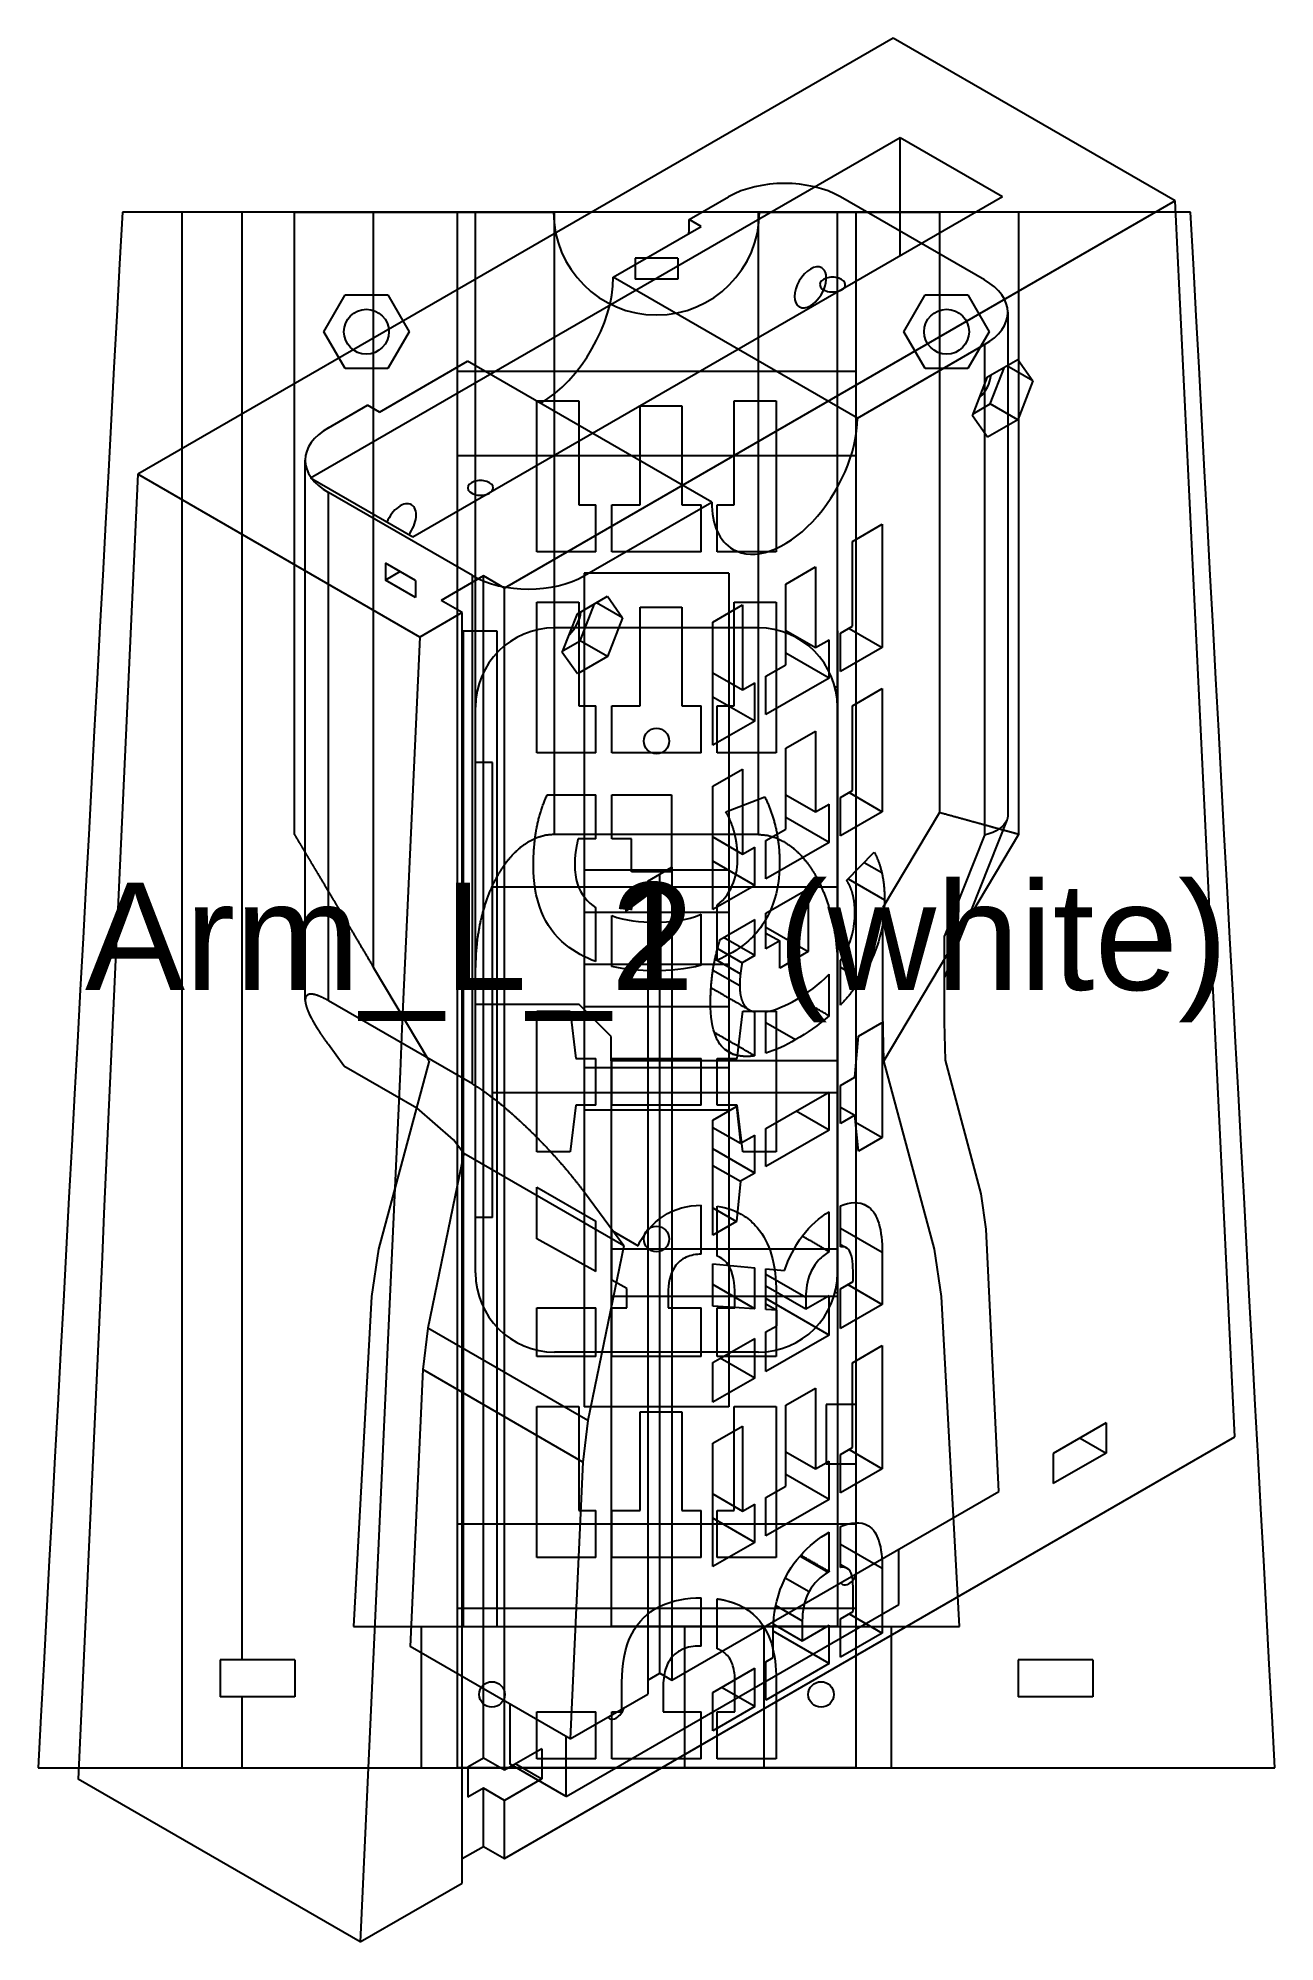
# Model space of a CAD drawing. Header units: millimetres. Extents: x 189.9 to 230.1, y 117.5 to 179.5.
import ezdxf
from ezdxf.enums import TextEntityAlignment as Align

# ---------------------------------------------------------------- set-up
doc = ezdxf.new("R2010")
doc.units = ezdxf.units.MM
for name, color, linetype in [('A_04_Arms_Left_Arm_L_1', 7, 'CONTINUOUS'), ('A_04_Arms_Left_Arm_L_2', 7, 'CONTINUOUS'), ('V_04_Arms_Left_Arm_L_1_0', 7, 'CONTINUOUS'), ('V_04_Arms_Left_Arm_L_1_1', 7, 'CONTINUOUS'), ('V_04_Arms_Left_Arm_L_1_2', 7, 'CONTINUOUS'), ('V_04_Arms_Left_Arm_L_1_3', 7, 'CONTINUOUS'), ('V_04_Arms_Left_Arm_L_2_0', 7, 'CONTINUOUS'), ('V_04_Arms_Left_Arm_L_2_1', 7, 'CONTINUOUS'), ('V_04_Arms_Left_Arm_L_2_2', 7, 'CONTINUOUS'), ('V_04_Arms_Left_Arm_L_2_3', 7, 'CONTINUOUS')]:
    doc.layers.add(name, color=color, linetype=linetype)
doc.styles.get("Standard").update_dxf_attribs({"font": 'arial.ttf'})

msp = doc.modelspace()

# ---------------------------------------------------------------- texts
at = {"layer": 'A_04_Arms_Left_Arm_L_1'}
msp.add_text('Arm_L_1  (white)', height=3.5, dxfattribs=at).set_placement((210, 148.5), align=Align.CENTER)
at = {"layer": 'A_04_Arms_Left_Arm_L_2'}
msp.add_text('Arm_L_2  (white)', height=3.5, dxfattribs=at).set_placement((210, 148.5), align=Align.CENTER)

# ---------------------------------------------------------------- linework, layer by layer
at = {"layer": 'V_04_Arms_Left_Arm_L_1_0'}
for p, q in [((203.504, 173.833), (203.504, 172.144)), ((216.496, 173.833), (203.504, 173.833)), ((216.496, 173.833), (216.496, 172.144)), ((203.504, 172.144), (203.504, 170.456)), ((216.496, 172.144), (216.496, 170.456)), ((203.504, 170.456), (203.504, 168.767)), ((216.496, 170.456), (216.496, 168.767)), ((203.504, 168.767), (203.504, 167.078)), ((216.496, 168.767), (216.496, 167.078)), ((203.504, 167.078), (203.504, 165.389)), ((216.496, 167.078), (216.496, 165.389)), ((203.504, 165.389), (203.504, 163.7)), ((216.496, 165.389), (216.496, 163.7)), ((203.504, 163.7), (203.504, 162.011)), ((216.496, 163.7), (216.496, 162.011)), ((203.504, 162.011), (203.504, 160.322)), ((216.496, 162.011), (216.496, 160.322)), ((203.504, 160.322), (203.504, 158.633)), ((216.496, 160.322), (216.496, 158.633)), ((203.504, 158.633), (203.504, 156.944)), ((216.496, 158.633), (216.496, 156.944)), ((203.504, 156.944), (203.504, 155.256)), ((216.496, 156.944), (216.496, 155.256)), ((203.504, 155.256), (203.504, 153.567)), ((216.496, 155.256), (216.496, 153.567)), ((203.504, 153.567), (203.504, 151.878)), ((216.496, 153.567), (216.496, 151.878)), ((203.504, 151.878), (203.504, 150.189)), ((216.496, 151.878), (216.496, 150.189)), ((203.504, 150.189), (203.504, 148.5)), ((216.496, 150.189), (216.496, 148.5)), ((203.504, 148.5), (203.504, 146.811)), ((216.496, 148.5), (216.496, 146.811)), ((203.504, 146.811), (203.504, 145.122)), ((216.496, 146.811), (216.496, 145.122)), ((203.504, 145.122), (203.504, 143.433)), ((216.496, 145.122), (216.496, 143.433)), ((203.504, 143.433), (203.504, 141.744)), ((216.496, 143.433), (216.496, 141.744)), ((203.504, 141.744), (203.504, 140.056)), ((216.496, 141.744), (216.496, 140.056)), ((203.504, 140.056), (203.504, 138.367)), ((216.496, 140.056), (216.496, 138.367)), ((203.504, 138.367), (203.504, 136.678)), ((216.496, 138.367), (216.496, 136.678)), ((203.504, 136.678), (203.504, 134.989)), ((216.496, 136.678), (216.496, 134.989)), ((203.504, 134.989), (203.504, 133.3)), ((216.496, 134.989), (216.496, 133.3)), ((203.504, 133.3), (203.504, 131.611)), ((216.496, 133.3), (216.496, 131.611)), ((203.504, 131.611), (203.504, 129.922)), ((216.496, 131.611), (216.496, 129.922)), ((203.504, 129.922), (203.504, 128.233)), ((216.496, 129.922), (216.496, 128.233)), ((203.504, 128.233), (203.504, 126.544)), ((216.496, 128.233), (216.496, 126.544)), ((203.504, 126.544), (203.504, 124.856)), ((216.496, 126.544), (216.496, 124.856)), ((203.504, 124.856), (203.504, 123.167)), ((216.496, 124.856), (216.496, 123.167)), ((216.496, 123.167), (203.504, 123.167))]:
    msp.add_line(p, q, dxfattribs=at)
at = {"layer": 'V_04_Arms_Left_Arm_L_1_1'}
for p, q in [((216.496, 168.637), (203.504, 168.637)), ((203.504, 168.637), (203.504, 168.545)), ((216.496, 168.637), (216.496, 168.545)), ((203.504, 168.545), (203.504, 168.454)), ((203.504, 168.454), (203.504, 168.362)), ((203.504, 168.362), (203.504, 168.271)), ((203.504, 168.271), (203.504, 168.179)), ((203.504, 168.179), (203.504, 168.088)), ((203.504, 168.088), (203.504, 167.996)), ((216.496, 168.545), (216.496, 168.454)), ((216.496, 168.454), (216.496, 168.362)), ((216.496, 168.362), (216.496, 168.271)), ((216.496, 168.271), (216.496, 168.179)), ((216.496, 168.179), (216.496, 168.088)), ((216.496, 168.088), (216.496, 167.996)), ((203.504, 167.996), (203.504, 167.905)), ((203.504, 167.905), (203.504, 167.813)), ((203.504, 167.813), (203.504, 167.722)), ((203.504, 167.722), (203.504, 167.63)), ((203.504, 167.63), (203.504, 167.539)), ((203.504, 167.539), (203.504, 167.447)), ((203.504, 167.447), (203.504, 167.356)), ((216.496, 167.996), (216.496, 167.905)), ((216.496, 167.905), (216.496, 167.813)), ((216.496, 167.813), (216.496, 167.722)), ((216.496, 167.722), (216.496, 167.63)), ((216.496, 167.63), (216.496, 167.539)), ((216.496, 167.539), (216.496, 167.447)), ((216.496, 167.447), (216.496, 167.356)), ((203.504, 167.356), (203.504, 167.264)), ((203.504, 167.264), (203.504, 167.172)), ((203.504, 167.172), (203.504, 167.081)), ((203.504, 167.081), (203.504, 166.989)), ((203.504, 166.989), (203.504, 166.898)), ((203.504, 166.898), (203.504, 166.806)), ((203.504, 166.806), (203.504, 166.715)), ((216.496, 167.356), (216.496, 167.264)), ((216.496, 167.264), (216.496, 167.172)), ((216.496, 167.172), (216.496, 167.081)), ((216.496, 167.081), (216.496, 166.989)), ((216.496, 166.989), (216.496, 166.898)), ((216.496, 166.898), (216.496, 166.806)), ((216.496, 166.806), (216.496, 166.715)), ((203.504, 166.715), (203.504, 166.623)), ((203.504, 166.623), (203.504, 166.532)), ((203.504, 166.532), (203.504, 166.44)), ((203.504, 166.44), (203.504, 166.349)), ((203.504, 166.349), (203.504, 166.257)), ((203.504, 166.257), (203.504, 166.166)), ((203.504, 166.166), (203.504, 166.074)), ((216.496, 166.715), (216.496, 166.623)), ((216.496, 166.623), (216.496, 166.532)), ((216.496, 166.532), (216.496, 166.44)), ((216.496, 166.44), (216.496, 166.349)), ((216.496, 166.349), (216.496, 166.257)), ((216.496, 166.257), (216.496, 166.166)), ((216.496, 166.166), (216.496, 166.074)), ((203.504, 166.074), (203.504, 165.983)), ((203.504, 165.983), (203.504, 165.891)), ((203.504, 165.891), (203.504, 131.109)), ((216.496, 165.891), (203.504, 165.891)), ((216.496, 166.074), (216.496, 165.983)), ((216.496, 165.983), (216.496, 165.891)), ((216.496, 165.891), (216.496, 135.006)), ((212.355, 162.075), (207.645, 162.075)), ((207.645, 162.075), (207.645, 134.925)), ((212.355, 162.075), (212.355, 134.925)), ((212.355, 152.397), (207.645, 152.397)), ((207.645, 151.033), (212.355, 151.033)), ((212.355, 149.33), (207.645, 149.33)), ((207.645, 147.965), (212.355, 147.965)), ((212.355, 145.967), (207.645, 145.967)), ((207.645, 144.603), (212.355, 144.603)), ((212.355, 134.925), (207.645, 134.925)), ((215.521, 135.006), (215.521, 133.057)), ((215.521, 135.006), (215.521, 134.291)), ((216.496, 135.006), (215.521, 135.006)), ((216.496, 133.057), (215.521, 133.057)), ((216.496, 133.057), (216.496, 131.109)), ((203.504, 131.109), (203.504, 131.017)), ((216.496, 131.109), (203.504, 131.109)), ((203.504, 131.017), (203.504, 130.926)), ((203.504, 130.926), (203.504, 130.834)), ((203.504, 130.834), (203.504, 130.743)), ((216.496, 131.109), (216.496, 131.017)), ((216.496, 131.017), (216.496, 130.926)), ((216.496, 130.926), (216.496, 130.834)), ((216.496, 130.834), (216.496, 130.743)), ((203.504, 130.743), (203.504, 130.651)), ((203.504, 130.651), (203.504, 130.56)), ((203.504, 130.56), (203.504, 130.468)), ((203.504, 130.468), (203.504, 130.377)), ((203.504, 130.377), (203.504, 130.285)), ((203.504, 130.285), (203.504, 130.194)), ((203.504, 130.194), (203.504, 130.102)), ((216.496, 130.743), (216.496, 130.651)), ((216.496, 130.651), (216.496, 130.56)), ((216.496, 130.56), (216.496, 130.468)), ((216.496, 130.468), (216.496, 130.377)), ((216.496, 130.377), (216.496, 130.285)), ((216.496, 130.285), (216.496, 130.194)), ((216.496, 130.194), (216.496, 130.102)), ((203.504, 130.102), (203.504, 130.011)), ((203.504, 130.011), (203.504, 129.919)), ((203.504, 129.919), (203.504, 129.828)), ((203.504, 129.828), (203.504, 129.736)), ((203.504, 129.736), (203.504, 129.644)), ((203.504, 129.644), (203.504, 129.553)), ((216.496, 130.102), (216.496, 130.011)), ((216.496, 130.011), (216.496, 129.919)), ((216.496, 129.919), (216.496, 129.828)), ((216.496, 129.828), (216.496, 129.736)), ((216.496, 129.736), (216.496, 129.644)), ((216.496, 129.644), (216.496, 129.553)), ((203.504, 129.553), (203.504, 129.461)), ((203.504, 129.461), (203.504, 129.37)), ((203.504, 129.37), (203.504, 129.278)), ((203.504, 129.278), (203.504, 129.187)), ((203.504, 129.187), (203.504, 129.095)), ((203.504, 129.095), (203.504, 129.004)), ((203.504, 129.004), (203.504, 128.912)), ((216.496, 129.553), (216.496, 129.461)), ((216.496, 129.461), (216.496, 129.37)), ((216.496, 129.37), (216.496, 129.278)), ((216.496, 129.278), (216.496, 129.187)), ((216.496, 129.187), (216.496, 129.095)), ((216.496, 129.095), (216.496, 129.004)), ((216.496, 129.004), (216.496, 128.912)), ((203.504, 128.912), (203.504, 128.821)), ((203.504, 128.821), (203.504, 128.729)), ((203.504, 128.729), (203.504, 128.638)), ((203.504, 128.638), (203.504, 128.546)), ((203.504, 128.546), (203.504, 128.455)), ((203.504, 128.455), (203.504, 128.363)), ((216.496, 128.363), (203.504, 128.363)), ((216.496, 128.912), (216.496, 128.821)), ((216.496, 128.821), (216.496, 128.729)), ((216.496, 128.729), (216.496, 128.638)), ((216.496, 128.638), (216.496, 128.546)), ((216.496, 128.546), (216.496, 128.455)), ((216.496, 128.455), (216.496, 128.363))]:
    msp.add_line(p, q, dxfattribs=at)
at = {"layer": 'V_04_Arms_Left_Arm_L_1_2'}
for p, q in [((192.609, 173.833), (192.517, 172.144)), ((194.557, 173.833), (192.609, 173.833)), ((194.557, 123.167), (194.557, 173.833)), ((196.506, 173.833), (194.557, 173.833)), ((196.506, 126.691), (196.506, 173.833)), ((227.391, 173.833), (196.506, 173.833)), ((227.483, 172.144), (227.391, 173.833)), ((192.517, 172.144), (192.426, 170.456)), ((227.574, 170.456), (227.483, 172.144)), ((199.167, 169.936), (199.861, 171.138)), ((199.861, 171.138), (201.248, 171.138)), ((201.248, 171.138), (201.942, 169.936)), ((218.058, 169.936), (218.752, 171.138)), ((218.752, 171.138), (220.139, 171.138)), ((220.139, 171.138), (220.833, 169.936)), ((192.426, 170.456), (192.334, 168.767)), ((199.861, 168.734), (199.167, 169.936)), ((201.942, 169.936), (201.248, 168.734)), ((218.752, 168.734), (218.058, 169.936)), ((220.833, 169.936), (220.139, 168.734)), ((227.666, 168.767), (227.574, 170.456)), ((192.334, 168.767), (192.243, 167.078)), ((201.248, 168.734), (199.861, 168.734)), ((220.139, 168.734), (218.752, 168.734)), ((227.757, 167.078), (227.666, 168.767)), ((206.103, 167.684), (207.467, 167.684)), ((206.103, 162.772), (206.103, 167.684)), ((206.103, 165.632), (206.103, 167.684)), ((206.103, 167.684), (207.467, 167.684)), ((207.467, 167.684), (207.467, 164.3)), ((207.467, 167.684), (207.467, 165.632)), ((209.465, 167.52), (210.83, 167.52)), ((209.465, 164.3), (209.465, 167.52)), ((209.465, 165.632), (209.465, 167.52)), ((209.465, 167.52), (210.83, 167.52)), ((210.83, 167.52), (210.83, 164.3)), ((210.83, 167.52), (210.83, 165.632)), ((212.533, 167.684), (213.897, 167.684)), ((212.533, 164.3), (212.533, 167.684)), ((212.533, 165.632), (212.533, 167.684)), ((212.533, 167.684), (213.897, 167.684)), ((213.897, 167.684), (213.897, 162.772)), ((213.897, 167.684), (213.897, 165.632)), ((192.243, 167.078), (192.151, 165.389)), ((227.849, 165.389), (227.757, 167.078)), ((192.151, 165.389), (192.06, 163.7)), ((227.94, 163.7), (227.849, 165.389)), ((207.467, 164.3), (208.025, 164.3)), ((208.025, 162.772), (208.025, 164.3)), ((208.545, 164.3), (209.465, 164.3)), ((208.545, 162.772), (208.545, 164.3)), ((210.83, 164.3), (211.455, 164.3)), ((211.455, 162.772), (211.455, 164.3)), ((211.975, 164.3), (212.533, 164.3)), ((211.975, 162.772), (211.975, 164.3)), ((192.06, 163.7), (191.968, 162.011)), ((228.032, 162.011), (227.94, 163.7)), ((208.025, 162.772), (206.103, 162.772)), ((211.455, 162.772), (208.545, 162.772)), ((213.897, 162.772), (211.975, 162.772)), ((191.968, 162.011), (191.877, 160.322)), ((228.123, 160.322), (228.032, 162.011)), ((206.103, 161.134), (207.467, 161.134)), ((206.103, 156.221), (206.103, 161.134)), ((207.467, 161.134), (207.467, 157.749)), ((209.465, 160.97), (210.83, 160.97)), ((209.465, 157.749), (209.465, 160.97)), ((210.83, 160.97), (210.83, 157.749)), ((212.533, 161.134), (213.897, 161.134)), ((212.533, 157.749), (212.533, 161.134)), ((213.897, 161.134), (213.897, 156.221)), ((191.877, 160.322), (191.785, 158.633)), ((228.215, 158.633), (228.123, 160.322)), ((191.785, 158.633), (191.694, 156.944)), ((228.306, 156.944), (228.215, 158.633)), ((207.467, 157.749), (208.025, 157.749)), ((208.025, 156.221), (208.025, 157.749)), ((208.545, 157.749), (209.465, 157.749)), ((208.545, 156.221), (208.545, 157.749)), ((210.83, 157.749), (211.455, 157.749)), ((211.455, 156.221), (211.455, 157.749)), ((211.975, 157.749), (212.533, 157.749)), ((211.975, 156.221), (211.975, 157.749)), ((191.694, 156.944), (191.602, 155.256)), ((228.398, 155.256), (228.306, 156.944)), ((208.025, 156.221), (206.103, 156.221)), ((211.455, 156.221), (208.545, 156.221)), ((213.897, 156.221), (211.975, 156.221)), ((191.602, 155.256), (191.511, 153.567)), ((228.489, 153.567), (228.398, 155.256)), ((206.441, 154.857), (208.025, 154.857)), ((208.025, 153.426), (208.025, 154.857)), ((208.545, 154.857), (210.491, 154.857)), ((208.545, 153.426), (208.545, 154.857)), ((210.491, 154.857), (210.491, 152.345)), ((212.26, 154.3), (213.526, 154.791)), ((191.511, 153.567), (191.419, 151.878)), ((208.025, 153.426), (207.446, 153.426)), ((209.181, 153.426), (208.545, 153.426)), ((209.181, 152.345), (209.181, 153.426)), ((228.581, 151.878), (228.489, 153.567)), ((210.491, 152.345), (209.181, 152.345)), ((191.419, 151.878), (191.328, 150.189)), ((228.672, 150.189), (228.581, 151.878)), ((208.025, 149.424), (208.025, 151.18)), ((208.545, 149.269), (208.545, 150.921)), ((211.455, 149.305), (211.455, 150.964)), ((211.975, 149.476), (211.975, 151.264)), ((191.328, 150.189), (191.236, 148.5)), ((228.764, 148.5), (228.672, 150.189)), ((191.236, 148.5), (191.144, 146.811)), ((228.856, 146.811), (228.764, 148.5)), ((206.103, 147.815), (207.194, 147.815)), ((206.103, 143.23), (206.103, 147.815)), ((207.194, 147.815), (207.369, 146.265)), ((212.631, 146.265), (212.806, 147.815)), ((212.806, 147.815), (213.897, 147.815)), ((213.897, 147.815), (213.897, 143.23)), ((191.144, 146.811), (191.053, 145.122)), ((228.947, 145.122), (228.856, 146.811)), ((207.369, 146.265), (208.025, 146.265)), ((208.025, 144.747), (208.025, 146.265)), ((208.545, 146.265), (211.455, 146.265)), ((208.545, 144.747), (208.545, 146.265)), ((211.455, 144.747), (211.455, 146.265)), ((211.975, 146.265), (212.631, 146.265)), ((211.975, 144.747), (211.975, 146.265)), ((191.053, 145.122), (190.961, 143.433)), ((229.039, 143.433), (228.947, 145.122)), ((207.369, 144.747), (207.194, 143.23)), ((208.025, 144.747), (207.369, 144.747)), ((211.455, 144.747), (208.545, 144.747)), ((212.631, 144.747), (211.975, 144.747)), ((212.806, 143.23), (212.631, 144.747)), ((190.961, 143.433), (190.87, 141.744)), ((207.194, 143.23), (206.103, 143.23)), ((213.897, 143.23), (212.806, 143.23)), ((229.13, 141.744), (229.039, 143.433)), ((206.103, 142.083), (208.025, 140.969)), ((206.103, 140.402), (206.103, 142.083)), ((190.87, 141.744), (190.778, 140.056)), ((211.455, 139.899), (211.455, 141.492)), ((211.975, 139.83), (211.975, 141.464)), ((229.222, 140.056), (229.13, 141.744)), ((208.025, 139.337), (208.025, 140.969)), ((208.025, 139.337), (206.103, 140.402)), ((208.545, 140.668), (209.399, 140.173)), ((208.545, 139.049), (208.545, 140.668)), ((190.778, 140.056), (190.687, 138.367)), ((229.313, 138.367), (229.222, 140.056)), ((209.039, 138.775), (208.545, 139.049)), ((190.687, 138.367), (190.595, 136.678)), ((209.039, 138.153), (209.039, 138.775)), ((210.382, 138.623), (210.382, 138.153)), ((212.555, 138.153), (212.555, 138.59)), ((213.897, 138.655), (213.897, 136.57)), ((229.405, 136.678), (229.313, 138.367)), ((206.103, 138.153), (208.025, 138.153)), ((206.103, 136.57), (206.103, 138.153)), ((208.025, 136.57), (208.025, 138.153)), ((208.545, 138.153), (209.039, 138.153)), ((208.545, 136.57), (208.545, 138.153)), ((210.382, 138.153), (211.455, 138.153)), ((211.455, 136.57), (211.455, 138.153)), ((211.975, 138.153), (212.555, 138.153)), ((211.975, 136.57), (211.975, 138.153)), ((190.595, 136.678), (190.504, 134.989)), ((208.025, 136.57), (206.103, 136.57)), ((211.455, 136.57), (208.545, 136.57)), ((213.897, 136.57), (211.975, 136.57)), ((229.496, 134.989), (229.405, 136.678)), ((190.504, 134.989), (190.412, 133.3)), ((206.103, 134.933), (207.467, 134.933)), ((206.103, 130.02), (206.103, 134.933)), ((207.467, 134.933), (207.467, 131.548)), ((209.465, 134.769), (210.83, 134.769)), ((209.465, 131.548), (209.465, 134.769)), ((210.83, 134.769), (210.83, 131.548)), ((212.533, 134.933), (213.897, 134.933)), ((212.533, 131.548), (212.533, 134.933)), ((213.897, 134.933), (213.897, 130.02)), ((229.588, 133.3), (229.496, 134.989)), ((190.412, 133.3), (190.321, 131.611)), ((229.679, 131.611), (229.588, 133.3)), ((190.321, 131.611), (190.229, 129.922)), ((207.467, 131.548), (208.025, 131.548)), ((208.025, 130.02), (208.025, 131.548)), ((208.545, 131.548), (209.465, 131.548)), ((208.545, 130.02), (208.545, 131.548)), ((210.83, 131.548), (211.455, 131.548)), ((211.455, 130.02), (211.455, 131.548)), ((211.975, 131.548), (212.533, 131.548)), ((211.975, 130.02), (211.975, 131.548)), ((229.771, 129.922), (229.679, 131.611)), ((190.229, 129.922), (190.138, 128.233)), ((208.025, 130.02), (206.103, 130.02)), ((211.455, 130.02), (208.545, 130.02)), ((213.897, 130.02), (211.975, 130.02)), ((229.862, 128.233), (229.771, 129.922)), ((211.455, 127.137), (211.455, 128.71)), ((211.975, 127.048), (211.975, 128.676)), ((190.138, 128.233), (190.046, 126.544)), ((229.954, 126.544), (229.862, 128.233)), ((190.046, 126.544), (189.955, 124.856)), ((196.506, 126.691), (195.791, 126.691)), ((195.791, 126.691), (195.791, 125.489)), ((198.226, 126.691), (196.506, 126.691)), ((198.226, 126.691), (198.226, 125.489)), ((224.209, 126.691), (221.774, 126.691)), ((221.774, 126.691), (221.774, 125.489)), ((224.209, 126.691), (224.209, 125.489)), ((230.045, 124.856), (229.954, 126.544)), ((208.876, 124.998), (208.876, 125.959)), ((212.555, 124.998), (212.555, 126.002)), ((213.897, 126.057), (213.897, 123.47)), ((196.506, 125.489), (195.791, 125.489)), ((196.506, 123.167), (196.506, 125.489)), ((198.226, 125.489), (196.506, 125.489)), ((210.218, 125.795), (210.218, 124.998)), ((224.209, 125.489), (221.774, 125.489)), ((189.955, 124.856), (189.863, 123.167)), ((206.103, 124.998), (208.025, 124.998)), ((206.103, 123.47), (206.103, 124.998)), ((208.025, 123.47), (208.025, 124.998)), ((208.545, 124.998), (208.876, 124.998)), ((208.545, 123.47), (208.545, 124.998)), ((210.218, 124.998), (211.455, 124.998)), ((211.455, 123.47), (211.455, 124.998)), ((211.975, 124.998), (212.555, 124.998)), ((211.975, 123.47), (211.975, 124.998)), ((230.137, 123.167), (230.045, 124.856)), ((208.025, 123.47), (206.103, 123.47)), ((211.455, 123.47), (208.545, 123.47)), ((213.897, 123.47), (211.975, 123.47)), ((189.863, 123.167), (194.557, 123.167)), ((194.557, 123.167), (196.506, 123.167)), ((196.506, 123.167), (230.137, 123.167))]:
    msp.add_line(p, q, dxfattribs=at)
for centre in [(200.554, 169.936), (219.446, 169.936)]:
    msp.add_circle(centre, 0.731, dxfattribs=at)
for points, degree in [([(206.092, 153.743), (206.199, 154.318), (206.441, 154.857)], 2), ([(213.526, 154.791), (213.756, 154.323), (213.875, 153.808)], 2), ([(212.549, 153.579), (212.457, 153.96), (212.26, 154.3)], 2), ([(213.875, 153.808), (214.009, 153.239), (214.007, 152.651)], 2), ([(205.993, 152.542), (205.99, 153.15), (206.092, 153.743)], 2), ([(207.446, 153.426), (207.401, 153.227), (207.369, 153.022)], 2), ([(212.642, 152.815), (212.641, 153.202), (212.549, 153.579)], 2), ([(207.369, 153.022), (207.335, 152.805), (207.336, 152.575)], 2), ([(208.545, 150.921), (208.991, 150.761), (209.471, 150.708), (209.945, 150.708)], 3), ([(209.945, 150.708), (210.459, 150.709), (210.98, 150.768), (211.455, 150.964)], 3), ([(212.92, 150.037), (212.638, 149.8), (212.316, 149.613), (211.975, 149.476)], 3), ([(208.025, 149.424), (207.673, 149.554), (207.339, 149.736), (207.047, 149.971)], 3), ([(209.913, 149.125), (209.453, 149.125), (208.992, 149.165), (208.545, 149.269)], 3), ([(211.455, 149.305), (210.953, 149.174), (210.432, 149.125), (209.913, 149.125)], 3), ([(210.224, 141.139), (210.583, 141.381), (211.022, 141.482), (211.455, 141.492)], 3), ([(209.399, 140.173), (209.584, 140.561), (209.866, 140.902), (210.224, 141.139)], 3), ([(212.325, 139.567), (212.242, 139.69), (212.116, 139.779), (211.975, 139.83)], 3), ([(212.555, 138.59), (212.553, 138.932), (212.512, 139.289), (212.325, 139.567)], 3), ([(209.203, 127.547), (209.405, 127.928), (209.723, 128.248), (210.114, 128.431)], 3), ([(209.628, 128.102), (209.791, 128.253), (209.985, 128.363)], 2), ([(209.988, 128.365), (210.037, 128.392)], 1), ([(210.114, 128.431), (210.529, 128.629), (210.994, 128.708), (211.455, 128.71)], 3), ([(211.975, 128.676), (212.458, 128.611), (212.933, 128.412), (213.269, 128.055)], 3), ([(211.975, 128.676), (212.121, 128.656), (212.264, 128.62)], 2), ([(212.368, 128.592), (212.469, 128.562), (212.568, 128.523)], 2), ([(212.811, 128.407), (212.887, 128.363)], 1), ([(213.024, 128.271), (213.156, 128.173), (213.269, 128.055)], 2), ([(208.876, 125.959), (208.877, 126.504), (208.946, 127.066), (209.203, 127.547)], 3), ([(211.455, 127.137), (211.408, 127.138)], 1), ([(212.271, 126.865), (212.143, 126.986), (211.975, 127.048)], 2)]:
    msp.add_open_spline(points, degree=degree, dxfattribs=at)
for points, knots in [([(207.047, 149.971), (206.693, 150.252), (206.419, 150.63), (206.252, 151.05), (206.061, 151.521), (205.994, 152.035), (205.993, 152.542)], [0, 0, 0, 0, 0.471097, 0.471097, 0.471097, 1, 1, 1, 1]), ([(207.336, 152.575), (207.334, 152.359), (207.365, 152.148), (207.431, 151.944), (207.534, 151.631), (207.749, 151.36), (208.025, 151.18)], [0, 0, 0, 0, 0.392865, 0.392865, 0.392865, 1, 1, 1, 1]), ([(211.975, 151.264), (212.219, 151.454), (212.407, 151.714), (212.512, 152.005), (212.606, 152.263), (212.642, 152.54), (212.642, 152.815)], [0, 0, 0, 0, 0.530357, 0.530357, 0.530357, 1, 1, 1, 1]), ([(214.007, 152.651), (214.007, 152.192), (213.947, 151.73), (213.793, 151.298), (213.622, 150.809), (213.319, 150.368), (212.92, 150.037)], [0, 0, 0, 0, 0.469729, 0.469729, 0.469729, 1, 1, 1, 1]), ([(211.975, 141.464), (212.288, 141.419), (212.594, 141.314), (212.857, 141.139), (213.013, 141.035), (213.153, 140.911), (213.275, 140.768)], [0, 0, 0, 0, 0.628002, 0.628002, 0.628002, 1, 1, 1, 1]), ([(213.275, 140.768), (213.492, 140.516), (213.642, 140.212), (213.737, 139.894), (213.857, 139.494), (213.897, 139.073), (213.897, 138.655)], [0, 0, 0, 0, 0.443799, 0.443799, 0.443799, 1, 1, 1, 1]), ([(211.455, 139.899), (211.288, 139.893), (211.121, 139.866), (210.968, 139.798), (210.817, 139.733), (210.686, 139.625), (210.595, 139.489), (210.426, 139.236), (210.383, 138.922), (210.382, 138.623)], [0, 0, 0, 0, 0.263605, 0.263605, 0.263605, 0.523837, 0.523837, 0.523837, 1, 1, 1, 1]), ([(213.269, 128.055), (213.492, 127.824), (213.645, 127.533), (213.74, 127.228), (213.858, 126.851), (213.897, 126.452), (213.897, 126.057)], [0, 0, 0, 0, 0.448582, 0.448582, 0.448582, 1, 1, 1, 1]), ([(211.408, 127.138), (211.213, 127.138), (211.017, 127.108), (210.841, 127.028), (210.722, 126.974), (210.618, 126.9), (210.529, 126.805)], [0, 0, 0, 0, 0.598621, 0.598621, 0.598621, 1, 1, 1, 1]), ([(210.529, 126.805), (210.419, 126.687), (210.342, 126.539), (210.295, 126.383), (210.238, 126.194), (210.218, 125.994), (210.218, 125.795)], [0, 0, 0, 0, 0.454374, 0.454374, 0.454374, 1, 1, 1, 1]), ([(212.555, 126.002), (212.557, 126.171), (212.536, 126.334), (212.49, 126.492), (212.448, 126.633), (212.376, 126.765), (212.271, 126.865)], [0, 0, 0, 0, 0.525127, 0.525127, 0.525127, 1, 1, 1, 1])]:
    msp.add_open_spline(points, degree=3, knots=knots, dxfattribs=at)
at = {"layer": 'V_04_Arms_Left_Arm_L_1_3'}
for p, q in [((217.704, 179.497), (193.109, 165.297)), ((226.891, 174.193), (217.704, 179.497)), ((217.934, 176.248), (198.736, 165.164)), ((221.264, 174.326), (217.934, 176.248)), ((217.934, 172.403), (217.934, 176.248)), ((221.264, 174.326), (202.066, 163.242)), ((226.891, 174.193), (205.052, 161.584)), ((226.955, 172.851), (226.891, 174.193)), ((227.02, 171.51), (226.955, 172.851)), ((227.085, 170.168), (227.02, 171.51)), ((227.15, 168.827), (227.085, 170.168)), ((220.782, 168.465), (221.763, 169.032)), ((220.87, 167.585), (221.335, 168.784)), ((222.253, 168.334), (221.404, 168.824)), ((221.763, 169.032), (222.253, 168.334)), ((227.214, 167.485), (227.15, 168.827)), ((220.291, 167.201), (220.782, 168.465)), ((222.253, 168.334), (221.763, 167.069)), ((220.316, 167.266), (220.87, 167.585)), ((221.763, 167.069), (220.87, 167.585)), ((227.279, 166.143), (227.214, 167.485)), ((220.782, 166.503), (220.291, 167.201)), ((221.763, 167.069), (220.782, 166.503)), ((227.344, 164.802), (227.279, 166.143)), ((193.109, 165.297), (193.045, 163.881)), ((202.296, 159.993), (193.109, 165.297)), ((202.066, 163.242), (198.736, 165.164)), ((227.408, 163.46), (227.344, 164.802)), ((193.045, 163.881), (192.98, 162.464)), ((216.384, 163.106), (217.349, 163.664)), ((217.349, 163.664), (217.349, 159.652)), ((216.384, 160.343), (216.384, 163.106)), ((227.473, 162.119), (227.408, 163.46)), ((192.98, 162.464), (192.915, 161.048)), ((204.363, 161.982), (202.985, 161.187)), ((204.363, 123.49), (204.363, 161.982)), ((205.052, 161.584), (204.363, 161.982)), ((214.215, 161.72), (215.18, 162.277)), ((215.18, 162.277), (215.18, 159.648)), ((227.538, 160.777), (227.473, 162.119)), ((203.674, 160.789), (202.985, 161.187)), ((205.052, 123.092), (205.052, 161.584)), ((207.423, 160.753), (208.405, 161.319)), ((208.405, 161.319), (208.895, 160.621)), ((214.215, 159.091), (214.215, 161.72)), ((192.915, 161.048), (192.85, 159.632)), ((203.674, 160.789), (202.296, 159.993)), ((203.674, 119.42), (203.674, 160.789)), ((206.933, 159.488), (207.423, 160.753)), ((207.511, 159.873), (207.977, 161.072)), ((208.895, 160.621), (208.046, 161.112)), ((208.895, 160.621), (208.405, 159.357)), ((211.837, 160.481), (212.802, 161.038)), ((212.802, 161.038), (212.802, 158.275)), ((227.602, 159.435), (227.538, 160.777)), ((202.296, 159.993), (202.231, 158.577)), ((211.837, 156.47), (211.837, 160.481)), ((214.215, 160.205), (215.18, 159.648)), ((215.989, 160.115), (216.384, 160.343)), ((215.989, 158.867), (215.989, 160.115)), ((216.269, 160.276), (217.349, 159.652)), ((192.85, 159.632), (192.786, 158.215)), ((207.423, 158.79), (206.933, 159.488)), ((206.958, 159.553), (207.511, 159.873)), ((208.405, 159.357), (207.423, 158.79)), ((208.405, 159.357), (207.511, 159.873)), ((215.622, 158.655), (214.215, 159.468)), ((215.18, 159.648), (215.622, 159.903)), ((215.622, 158.655), (215.622, 159.903)), ((217.349, 159.652), (215.989, 158.867)), ((227.667, 158.094), (227.602, 159.435)), ((211.837, 158.832), (212.802, 158.275)), ((213.564, 158.715), (214.215, 159.091)), ((213.564, 157.467), (213.564, 158.715)), ((192.786, 158.215), (192.721, 156.799)), ((202.231, 158.577), (202.166, 157.161)), ((212.802, 158.275), (213.197, 158.503)), ((213.197, 157.255), (213.197, 158.503)), ((215.622, 158.655), (213.564, 157.467)), ((216.384, 157.758), (217.349, 158.315)), ((217.349, 158.315), (217.349, 154.304)), ((227.732, 156.752), (227.667, 158.094)), ((213.197, 157.255), (211.837, 158.04)), ((216.384, 154.995), (216.384, 157.758)), ((202.166, 157.161), (202.102, 155.744)), ((213.197, 157.255), (211.837, 156.47)), ((214.215, 156.372), (215.18, 156.929)), ((215.18, 156.929), (215.18, 154.299)), ((192.721, 156.799), (192.656, 155.383)), ((214.215, 153.742), (214.215, 156.372)), ((227.797, 155.411), (227.732, 156.752)), ((202.102, 155.744), (202.037, 154.328)), ((211.837, 155.133), (212.802, 155.69)), ((212.802, 155.69), (212.802, 152.927)), ((192.656, 155.383), (192.592, 153.966)), ((211.837, 151.122), (211.837, 155.133)), ((215.989, 154.767), (216.384, 154.995)), ((227.861, 154.069), (227.797, 155.411)), ((214.215, 154.856), (215.18, 154.299)), ((215.18, 154.299), (215.622, 154.555)), ((215.622, 153.307), (215.622, 154.555)), ((215.989, 153.519), (215.989, 154.767)), ((216.269, 154.928), (217.349, 154.304)), ((192.592, 153.966), (192.527, 152.55)), ((202.037, 154.328), (201.972, 152.912)), ((215.622, 153.307), (214.215, 154.119)), ((217.349, 154.304), (215.989, 153.519)), ((227.926, 152.727), (227.861, 154.069)), ((211.837, 153.484), (212.802, 152.927)), ((212.802, 152.927), (213.197, 153.154)), ((213.197, 151.907), (213.197, 153.154)), ((213.564, 153.367), (214.215, 153.742)), ((213.564, 152.119), (213.564, 153.367)), ((215.622, 153.307), (213.564, 152.119)), ((192.527, 152.55), (192.462, 151.134)), ((201.972, 152.912), (201.907, 151.495)), ((213.197, 151.907), (211.837, 152.692)), ((216.191, 152.067), (217.087, 152.985)), ((216.764, 152.654), (217.333, 152.325)), ((227.991, 151.386), (227.926, 152.727)), ((213.197, 151.907), (211.837, 151.122)), ((216.241, 152.118), (217.426, 151.434)), ((201.907, 151.495), (201.843, 150.079)), ((213.564, 151.005), (214.94, 151.799)), ((214.94, 151.799), (214.94, 149.749)), ((228.055, 150.044), (227.991, 151.386)), ((192.462, 151.134), (192.398, 149.717)), ((212.076, 150.146), (213.197, 150.792)), ((213.197, 149.625), (213.197, 150.792)), ((213.564, 149.837), (213.564, 151.005)), ((201.843, 150.079), (201.778, 148.663)), ((213.197, 149.625), (212.185, 150.209)), ((213.564, 150.543), (214.94, 149.749)), ((213.564, 150.356), (214.014, 150.096)), ((214.014, 150.096), (213.564, 149.837)), ((214.014, 149.214), (214.014, 150.096)), ((228.12, 148.702), (228.055, 150.044)), ((192.398, 149.717), (192.333, 148.301)), ((211.905, 149.505), (212.733, 149.027)), ((211.989, 149.848), (212.787, 149.388)), ((213.197, 149.625), (212.787, 149.388)), ((214.94, 149.749), (214.014, 149.214)), ((215.989, 148.011), (215.989, 149.472)), ((211.838, 149.151), (212.709, 148.648)), ((215.622, 147.66), (215.622, 149.015)), ((215.989, 149.241), (216.658, 148.855)), ((192.333, 148.301), (192.268, 146.885)), ((201.778, 148.663), (201.713, 147.246)), ((228.185, 147.361), (228.12, 148.702)), ((213.197, 146.357), (213.197, 147.79)), ((213.564, 146.443), (213.564, 147.792)), ((201.713, 147.246), (201.649, 145.83)), ((213.564, 147.442), (214.531, 146.883)), ((216.454, 145.658), (216.577, 146.994)), ((216.577, 146.994), (217.349, 147.44)), ((217.349, 147.44), (217.349, 143.696)), ((228.25, 146.019), (228.185, 147.361)), ((192.268, 146.885), (192.203, 145.468)), ((212.22, 146.569), (212.505, 146.404)), ((201.649, 145.83), (201.584, 144.414)), ((228.314, 144.678), (228.25, 146.019)), ((192.203, 145.468), (192.139, 144.052)), ((213.564, 143.989), (215.622, 145.177)), ((215.622, 143.938), (215.622, 145.177)), ((215.989, 145.39), (216.454, 145.658)), ((215.989, 144.151), (215.989, 145.39)), ((211.837, 144.258), (212.609, 144.704)), ((212.609, 144.704), (212.733, 143.509)), ((215.622, 143.938), (214.549, 144.558)), ((215.989, 144.687), (216.454, 144.419)), ((228.379, 143.336), (228.314, 144.678)), ((192.139, 144.052), (192.074, 142.636)), ((201.584, 144.414), (201.519, 142.997)), ((211.837, 140.514), (211.837, 144.258)), ((211.837, 144.026), (212.733, 143.509)), ((213.564, 142.75), (213.564, 143.989)), ((215.622, 143.938), (213.564, 142.75)), ((216.454, 144.419), (215.989, 144.151)), ((216.577, 143.251), (216.454, 144.419)), ((216.477, 144.2), (217.349, 143.696)), ((213.197, 142.538), (211.837, 143.323)), ((212.733, 143.509), (213.197, 143.777)), ((213.197, 142.538), (213.197, 143.777)), ((217.349, 143.696), (216.577, 143.251)), ((228.444, 141.994), (228.379, 143.336)), ((192.074, 142.636), (192.009, 141.219)), ((201.519, 142.997), (201.454, 141.581)), ((211.837, 142.787), (212.733, 142.27)), ((212.733, 142.27), (212.609, 140.96)), ((213.197, 142.538), (212.733, 142.27)), ((228.508, 140.653), (228.444, 141.994)), ((201.454, 141.581), (201.39, 140.165)), ((211.837, 141.406), (212.609, 140.96)), ((215.989, 140.135), (215.989, 141.47)), ((216.748, 141.525), (216.909, 141.432)), ((192.009, 141.219), (191.945, 139.803)), ((212.609, 140.96), (211.837, 140.514)), ((215.622, 139.98), (215.622, 141.281)), ((215.989, 140.746), (217.349, 139.961)), ((201.39, 140.165), (201.325, 138.748)), ((228.573, 139.311), (228.508, 140.653)), ((191.945, 139.803), (191.88, 138.387)), ((211.837, 139.578), (213.197, 139.453)), ((211.837, 138.205), (211.837, 139.578)), ((217.349, 139.961), (217.349, 138.259)), ((213.197, 138.121), (211.837, 138.906)), ((213.197, 138.121), (213.197, 139.453)), ((213.564, 139.42), (214.168, 139.364)), ((213.564, 138.098), (213.564, 139.42)), ((213.564, 139.25), (214.863, 138.5)), ((213.564, 138.866), (214.863, 138.116)), ((215.989, 138.766), (216.4, 139.003)), ((216.23, 138.905), (217.349, 138.259)), ((216.4, 139.003), (216.4, 139.36)), ((228.638, 137.97), (228.573, 139.311)), ((191.88, 138.387), (191.815, 136.97)), ((201.325, 138.748), (201.26, 137.332)), ((215.622, 137.262), (213.564, 138.45)), ((213.564, 138.278), (213.914, 138.076)), ((214.863, 138.116), (215.622, 138.554)), ((214.863, 138.5), (214.863, 138.116)), ((215.622, 137.262), (215.622, 138.554)), ((215.989, 137.474), (215.989, 138.766)), ((217.349, 138.259), (215.989, 137.474)), ((213.197, 138.121), (211.837, 138.205)), ((213.914, 138.076), (213.564, 138.098)), ((213.914, 137.568), (213.914, 138.076)), ((228.703, 136.628), (228.638, 137.97)), ((201.26, 137.332), (201.196, 135.916)), ((211.837, 136.369), (213.197, 137.154)), ((213.197, 135.862), (213.197, 137.154)), ((213.564, 137.366), (213.914, 137.568)), ((213.564, 136.074), (213.564, 137.366)), ((215.622, 137.262), (213.564, 136.074)), ((191.815, 136.97), (191.75, 135.554)), ((213.197, 135.862), (212.078, 136.508)), ((216.384, 136.365), (217.349, 136.922)), ((217.349, 136.922), (217.349, 132.911)), ((228.767, 135.286), (228.703, 136.628)), ((201.196, 135.916), (201.131, 134.499)), ((211.837, 135.077), (211.837, 136.369)), ((213.197, 135.862), (211.837, 135.077)), ((216.384, 133.601), (216.384, 136.365)), ((191.75, 135.554), (191.686, 134.138)), ((214.215, 134.979), (215.18, 135.536)), ((215.18, 135.536), (215.18, 132.906)), ((228.832, 133.945), (228.767, 135.286)), ((214.215, 132.349), (214.215, 134.979)), ((191.686, 134.138), (191.621, 132.721)), ((201.131, 134.499), (201.066, 133.083)), ((205.052, 120.215), (228.832, 133.945)), ((211.837, 133.74), (212.802, 134.297)), ((212.802, 134.297), (212.802, 131.533)), ((224.641, 134.402), (222.918, 133.408)), ((223.791, 133.912), (224.641, 133.421)), ((224.641, 134.402), (224.641, 133.421)), ((211.837, 129.728), (211.837, 133.74)), ((214.215, 133.463), (215.18, 132.906)), ((215.989, 133.373), (216.384, 133.601)), ((215.989, 132.126), (215.989, 133.373)), ((216.269, 133.535), (217.349, 132.911)), ((224.641, 133.421), (222.918, 132.427)), ((222.918, 133.408), (222.918, 132.427)), ((191.621, 132.721), (191.556, 131.305)), ((201.066, 133.083), (201.001, 131.667)), ((215.622, 131.914), (214.215, 132.726)), ((215.18, 132.906), (215.622, 133.161)), ((215.622, 131.914), (215.622, 133.161)), ((217.349, 132.911), (215.989, 132.126)), ((211.837, 132.09), (212.802, 131.533)), ((213.564, 131.973), (214.215, 132.349)), ((201.001, 131.667), (200.937, 130.25)), ((212.802, 131.533), (213.197, 131.761)), ((213.197, 130.513), (213.197, 131.761)), ((213.564, 130.726), (213.564, 131.973)), ((215.622, 131.914), (213.564, 130.726)), ((191.556, 131.305), (191.492, 129.889)), ((213.197, 130.513), (211.837, 131.298)), ((215.622, 129.56), (215.622, 130.844)), ((215.989, 129.699), (215.989, 131.029)), ((216.864, 131.074), (216.905, 131.05)), ((200.937, 130.25), (200.872, 128.834)), ((213.197, 130.513), (211.837, 129.728)), ((215.989, 130.46), (217.349, 129.675)), ((191.492, 129.889), (191.427, 128.472)), ((214.674, 130.069), (215.589, 129.541)), ((215.989, 129.791), (216.199, 129.671)), ((217.349, 129.675), (217.349, 127.562)), ((214.194, 129.357), (214.967, 128.91)), ((216.4, 128.262), (216.4, 129.082)), ((191.427, 128.472), (191.362, 127.056)), ((200.872, 128.834), (200.807, 127.418)), ((213.884, 128.457), (214.747, 127.959)), ((213.807, 127.851), (214.747, 127.308)), ((214.747, 127.959), (214.747, 127.308)), ((214.747, 127.308), (215.622, 127.813)), ((215.622, 126.565), (215.622, 127.813)), ((215.989, 128.025), (216.4, 128.262)), ((215.989, 126.777), (215.989, 128.025)), ((216.269, 128.186), (217.349, 127.562)), ((200.807, 127.418), (200.743, 126.001)), ((213.798, 126.76), (213.798, 127.545)), ((215.622, 126.565), (213.799, 127.618)), ((217.349, 127.562), (215.989, 126.777)), ((191.362, 127.056), (191.297, 125.64)), ((213.564, 126.625), (213.798, 126.76)), ((213.564, 125.377), (213.564, 126.625)), ((215.622, 126.565), (213.564, 125.377)), ((200.743, 126.001), (200.678, 124.585)), ((211.837, 125.628), (213.197, 126.413)), ((213.197, 125.165), (213.197, 126.413)), ((191.297, 125.64), (191.233, 124.223)), ((211.837, 124.38), (211.837, 125.628)), ((213.197, 125.165), (212.116, 125.789)), ((213.197, 125.165), (211.837, 124.38)), ((191.233, 124.223), (191.168, 122.807)), ((200.678, 124.585), (200.613, 123.169)), ((204.363, 123.49), (203.857, 123.198)), ((205.052, 123.092), (204.363, 123.49)), ((206.268, 123.795), (205.052, 123.092)), ((206.268, 123.795), (206.268, 122.814)), ((200.354, 117.503), (191.168, 122.807)), ((200.613, 123.169), (200.548, 121.752)), ((203.857, 123.198), (203.857, 122.217)), ((206.268, 122.814), (205.052, 122.111)), ((205.418, 123.304), (206.268, 122.814)), ((204.363, 122.509), (203.857, 122.217)), ((204.363, 120.613), (204.363, 122.509)), ((205.052, 122.111), (204.363, 122.509)), ((200.548, 121.752), (200.484, 120.336)), ((205.052, 120.215), (205.052, 122.111)), ((200.484, 120.336), (200.419, 118.92)), ((203.674, 120.215), (204.363, 120.613)), ((204.363, 120.613), (205.052, 120.215)), ((200.354, 117.503), (203.674, 119.42)), ((200.419, 118.92), (200.354, 117.503))]:
    msp.add_line(p, q, dxfattribs=at)
for centre, start_param, end_param in [((215.014, 171.38), 0, -3.141593), ((215.014, 171.38), -2.356194, 0), ((215.014, 171.38), -3.141593, -2.356194), ((220.379, 168.283), -2.079929, -0.869943), ((201.656, 163.668), 0, -4.486061), ((201.656, 163.668), -1.797125, 0), ((207.021, 160.57), -2.079929, -0.869943)]:
    msp.add_ellipse(centre, major_axis=(0.365, 0.633), ratio=0.57735, start_param=start_param, end_param=end_param, dxfattribs=at)
for points, degree in [([(217.087, 152.985), (217.249, 152.696), (217.333, 152.325)], 2), ([(216.396, 151.596), (216.33, 151.87), (216.191, 152.067)], 2), ([(217.333, 152.325), (217.428, 151.915), (217.426, 151.434)], 2), ([(216.461, 151.01), (216.461, 151.326), (216.396, 151.596)], 2), ([(211.83, 149.094), (211.906, 149.607), (212.076, 150.146)], 2), ([(211.76, 148.073), (211.757, 148.568), (211.83, 149.094)], 2), ([(212.733, 149.027), (212.709, 148.836), (212.709, 148.648)], 2), ([(212.787, 149.388), (212.756, 149.207), (212.733, 149.027)], 2), ([(214.554, 148.189), (214.918, 148.399), (215.286, 148.661), (215.622, 149.015)], 3), ([(216.658, 148.855), (216.355, 148.391), (215.989, 148.011)], 2), ([(211.776, 148.574), (213.023, 147.853)], 1), ([(213.564, 147.792), (213.88, 147.842), (214.219, 147.996), (214.554, 148.189)], 3), ([(215.622, 147.66), (214.629, 148.233)], 1), ([(213.023, 147.853), (213.103, 147.808), (213.197, 147.79)], 2), ([(215.622, 147.66), (215.267, 147.348), (214.898, 147.095), (214.531, 146.883)], 3), ([(213.197, 146.357), (211.884, 147.115)], 1), ([(212.505, 146.404), (212.426, 146.432), (212.354, 146.473)], 2), ([(213.197, 146.357), (212.819, 146.298), (212.505, 146.404)], 2), ([(214.531, 146.883), (214.206, 146.696), (213.881, 146.54), (213.564, 146.443)], 3), ([(215.989, 141.47), (216.304, 141.602), (216.608, 141.618), (216.831, 141.485)], 3), ([(216.831, 141.485), (216.872, 141.461), (216.909, 141.432)], 2), ([(214.751, 140.49), (215.005, 140.834), (215.316, 141.095), (215.622, 141.281)], 3), ([(214.168, 139.364), (214.299, 139.756), (214.499, 140.15), (214.751, 140.49)], 3), ([(215.622, 139.98), (214.748, 140.485)], 1), ([(215.989, 140.22), (216.182, 140.109)], 1), ([(216.182, 140.109), (216.1, 140.154), (215.989, 140.135)], 2), ([(216.237, 140.064), (216.213, 140.091), (216.182, 140.109)], 2), ([(216.4, 139.36), (216.398, 139.638), (216.37, 139.913), (216.237, 140.064)], 3), ([(214.674, 130.069), (214.967, 130.4), (215.296, 130.654), (215.622, 130.844)], 3), ([(215.989, 131.029), (216.321, 131.169), (216.648, 131.203), (216.885, 131.062)], 3), ([(216.885, 131.062), (216.905, 131.05)], 1), ([(214.03, 128.975), (214.173, 129.369), (214.397, 129.76), (214.674, 130.069)], 3), ([(215.622, 129.56), (214.697, 130.094)], 1), ([(215.989, 129.792), (216.206, 129.667)], 1), ([(216.199, 129.671), (216.108, 129.717), (215.989, 129.699)], 2), ([(216.206, 129.667), (216.199, 129.671)], 1), ([(216.4, 129.082), (216.4, 129.334), (216.359, 129.578), (216.206, 129.667)], 3), ([(213.798, 127.545), (213.799, 127.991), (213.848, 128.477), (214.03, 128.975)], 3), ([(215.589, 129.541), (215.359, 129.412), (215.122, 129.196), (214.967, 128.91)], 3), ([(215.622, 129.56), (215.589, 129.541)], 1), ([(214.967, 128.91), (214.794, 128.594), (214.747, 128.254), (214.747, 127.959)], 3)]:
    msp.add_open_spline(points, degree=degree, dxfattribs=at)
for points, degree, knots in [([(217.426, 151.434), (217.426, 151.059), (217.384, 150.658), (217.275, 150.241), (217.154, 149.772), (216.94, 149.288), (216.658, 148.855)], 3, [0, 0, 0, 0, 0.469729, 0.469729, 0.469729, 1, 1, 1, 1]), ([(215.989, 149.472), (216.163, 149.727), (216.295, 150.015), (216.369, 150.296), (216.433, 150.546), (216.464, 150.784), (216.461, 151.01)], 3, [0, 0, 0, 0, 0.530357, 0.530357, 0.530357, 1, 1, 1, 1]), ([(212.709, 148.648), (212.707, 148.382), (212.777, 148.172), (212.854, 147.953), (213.023, 147.853)], 2, [0, 0, 0, 0.3928654, 0.3928654, 0.8050744, 0.8050744, 0.8050744]), ([(212.354, 146.473), (212.175, 146.575), (212.036, 146.744), (211.943, 146.96), (211.808, 147.267), (211.76, 147.659), (211.76, 148.073)], 3, [0.0998408, 0.0998408, 0.0998408, 0.0998408, 0.4710966, 0.4710966, 0.4710966, 1, 1, 1, 1]), ([(216.909, 141.432), (217.062, 141.315), (217.168, 141.128), (217.236, 140.907), (217.32, 140.629), (217.349, 140.302), (217.349, 139.961)], 3, [0, 0, 0, 0, 0.443799, 0.443799, 0.443799, 1, 1, 1, 1]), ([(215.622, 139.98), (215.502, 139.908), (215.387, 139.815), (215.278, 139.699), (215.171, 139.584), (215.078, 139.442), (215.014, 139.293), (214.894, 139.019), (214.864, 138.745), (214.863, 138.5)], 3, [0, 0, 0, 0, 0.263605, 0.263605, 0.263605, 0.523837, 0.523837, 0.523837, 1, 1, 1, 1]), ([(216.905, 131.05), (217.062, 130.952), (217.171, 130.777), (217.238, 130.567), (217.321, 130.307), (217.349, 129.997), (217.349, 129.675)], 3, [0, 0, 0, 0, 0.448582, 0.448582, 0.448582, 1, 1, 1, 1])]:
    msp.add_open_spline(points, degree=degree, knots=knots, dxfattribs=at)
at = {"layer": 'V_04_Arms_Left_Arm_L_2_0'}
for p, q in [((204.104, 149.233), (204.104, 173.833)), ((213.316, 173.833), (206.684, 173.833)), ((206.684, 153.567), (206.684, 173.833)), ((213.316, 153.567), (213.316, 173.833)), ((215.896, 149.233), (215.896, 173.833)), ((210.691, 172.332), (209.309, 172.332)), ((209.309, 172.332), (209.309, 171.65)), ((210.691, 172.332), (210.691, 171.65)), ((210.691, 171.65), (209.309, 171.65)), ((215.896, 160.199), (215.896, 146.197)), ((213.316, 153.567), (206.684, 153.567)), ((204.104, 148.039), (204.104, 149.233)), ((215.896, 146.197), (215.896, 149.233)), ((204.104, 148.039), (207.473, 148.039)), ((208.526, 146.986), (207.473, 148.039)), ((208.526, 146.197), (208.526, 146.986)), ((215.896, 146.197), (208.526, 146.197)), ((208.526, 146.197), (208.526, 140.056)), ((215.896, 146.197), (215.896, 140.056)), ((215.896, 140.056), (208.526, 140.056)), ((208.526, 140.056), (208.526, 138.52)), ((215.896, 140.056), (215.896, 138.52)), ((215.896, 138.52), (208.526, 138.52)), ((208.526, 138.52), (208.526, 127.773)), ((215.896, 138.52), (215.896, 127.773)), ((215.896, 127.773), (208.526, 127.773)), ((210.921, 123.167), (210.921, 127.773)), ((213.501, 123.167), (213.501, 127.773)), ((213.501, 123.167), (210.921, 123.167))]:
    msp.add_line(p, q, dxfattribs=at)
for points in [[(206.684, 173.833), (206.539, 173.833), (206.395, 173.833), (206.108, 173.833), (205.832, 173.833), (205.698, 173.833), (205.564, 173.833), (205.438, 173.833), (205.311, 173.833), (205.193, 173.833), (205.075, 173.833), (204.968, 173.833), (204.86, 173.833), (204.763, 173.833), (204.667, 173.833), (204.583, 173.833), (204.5, 173.833), (204.43, 173.833), (204.36, 173.833), (204.304, 173.833), (204.249, 173.833), (204.209, 173.833), (204.169, 173.833), (204.145, 173.833), (204.12, 173.833), (204.112, 173.833), (204.104, 173.833)], [(213.316, 173.833), (213.461, 173.833), (213.605, 173.833), (213.892, 173.833), (214.168, 173.833), (214.302, 173.833), (214.436, 173.833), (214.562, 173.833), (214.689, 173.833), (214.807, 173.833), (214.925, 173.833), (215.032, 173.833), (215.14, 173.833), (215.237, 173.833), (215.333, 173.833), (215.417, 173.833), (215.5, 173.833), (215.57, 173.833), (215.64, 173.833), (215.696, 173.833), (215.751, 173.833), (215.791, 173.833), (215.831, 173.833), (215.855, 173.833), (215.88, 173.833), (215.888, 173.833), (215.896, 173.833)]]:
    msp.add_open_spline(points, degree=2, knots=[0, 0, 0, 0.1122, 0.1122, 0.336599, 0.336599, 0.448799, 0.448799, 0.560999, 0.560999, 0.673198, 0.673198, 0.785398, 0.785398, 0.897598, 0.897598, 1.009798, 1.009798, 1.121997, 1.121997, 1.234197, 1.234197, 1.346397, 1.346397, 1.458597, 1.458597, 1.570796, 1.570796, 1.570796], dxfattribs=at)
for points in [[(206.684, 153.567), (206.395, 153.539), (206.11, 153.458), (205.832, 153.323), (205.564, 153.137), (205.311, 152.902), (205.075, 152.621), (204.86, 152.297), (204.667, 151.935), (204.5, 151.539), (204.36, 151.113), (204.249, 150.664), (204.169, 150.197), (204.12, 149.718), (204.104, 149.233)], [(213.316, 153.567), (213.605, 153.539), (213.89, 153.458), (214.168, 153.323), (214.436, 153.137), (214.689, 152.902), (214.925, 152.621), (215.14, 152.297), (215.333, 151.935), (215.5, 151.539), (215.64, 151.113), (215.751, 150.664), (215.831, 150.197), (215.88, 149.718), (215.896, 149.233)]]:
    msp.add_open_spline(points, degree=1, dxfattribs=at)
at = {"layer": 'V_04_Arms_Left_Arm_L_2_1'}
for p, q in [((213.316, 160.292), (206.684, 160.292)), ((215.896, 158.366), (215.812, 158.366)), ((215.896, 158.366), (215.896, 157.783)), ((204.104, 155.907), (204.104, 157.712)), ((215.896, 157.783), (215.895, 157.783)), ((215.896, 151.853), (215.896, 157.712)), ((204.657, 155.907), (204.104, 155.907)), ((204.657, 151.853), (204.657, 155.907)), ((215.896, 151.853), (204.657, 151.853)), ((215.896, 145.147), (204.657, 145.147)), ((204.657, 141.093), (204.657, 145.147)), ((215.896, 139.288), (215.896, 145.147)), ((204.657, 141.093), (204.104, 141.093)), ((204.104, 139.288), (204.104, 141.093)), ((215.896, 139.217), (215.895, 139.217)), ((215.896, 139.449), (215.896, 139.217)), ((215.896, 139.217), (215.896, 138.634)), ((215.896, 138.634), (215.812, 138.634)), ((213.316, 136.708), (206.684, 136.708))]:
    msp.add_line(p, q, dxfattribs=at)
for centre in [(210, 156.607), (210, 140.393)]:
    msp.add_circle(centre, 0.415, dxfattribs=at)
for centre, start, end in [((206.684, 157.712), 90, 180), ((213.316, 157.712), 0, 90), ((206.684, 139.288), 180, -90), ((213.316, 139.288), -90, 0)]:
    msp.add_arc(centre, 2.579, start, end, dxfattribs=at)
for points in [[(204.104, 141.093), (204.104, 141.279), (204.104, 141.827), (204.104, 142.709), (204.104, 143.882), (204.104, 145.286), (204.104, 146.852), (204.104, 148.5), (204.104, 150.148), (204.104, 151.714), (204.104, 153.118), (204.104, 154.291), (204.104, 155.173), (204.104, 155.721), (204.104, 155.907)], [(204.657, 145.147), (204.657, 145.231), (204.657, 145.479), (204.657, 145.878), (204.657, 146.409), (204.657, 147.045), (204.657, 147.754), (204.657, 148.5), (204.657, 149.246), (204.657, 149.955), (204.657, 150.591), (204.657, 151.122), (204.657, 151.521), (204.657, 151.769), (204.657, 151.853)], [(215.896, 145.147), (215.896, 145.231), (215.896, 145.479), (215.896, 145.878), (215.896, 146.409), (215.896, 147.045), (215.896, 147.754), (215.896, 148.5), (215.896, 149.246), (215.896, 149.955), (215.896, 150.591), (215.896, 151.122), (215.896, 151.521), (215.896, 151.769), (215.896, 151.853)]]:
    msp.add_open_spline(points, degree=1, dxfattribs=at)
at = {"layer": 'V_04_Arms_Left_Arm_L_2_2'}
for p, q in [((198.208, 153.567), (198.208, 173.833)), ((200.788, 173.833), (206.647, 173.833)), ((200.788, 149.233), (200.788, 173.833)), ((213.353, 173.833), (219.212, 173.833)), ((219.212, 173.833), (219.212, 154.276)), ((221.792, 173.833), (221.792, 153.567)), ((203.7, 160.199), (203.7, 127.773)), ((203.7, 160.199), (204.806, 160.199)), ((204.806, 160.199), (204.806, 127.773)), ((219.212, 154.276), (217.37, 151.181)), ((221.792, 153.567), (217.405, 146.197)), ((217.37, 147.732), (217.37, 151.181)), ((202.595, 146.197), (200.788, 149.233)), ((217.405, 146.197), (217.37, 147.732)), ((202.595, 146.197), (200.949, 140.056)), ((219.051, 140.056), (217.405, 146.197)), ((200.949, 140.056), (200.717, 138.52)), ((219.283, 138.52), (219.051, 140.056)), ((200.717, 138.52), (200.134, 127.773)), ((219.866, 127.773), (219.283, 138.52)), ((200.134, 127.773), (203.7, 127.773)), ((202.345, 123.167), (202.345, 127.773)), ((203.7, 127.773), (204.806, 127.773)), ((204.806, 127.773), (219.866, 127.773)), ((217.655, 123.167), (217.655, 127.773)), ((202.345, 123.167), (217.655, 123.167))]:
    msp.add_line(p, q, dxfattribs=at)
for centre in [(204.642, 125.562), (215.358, 125.562)]:
    msp.add_circle(centre, 0.415, dxfattribs=at)
msp.add_arc((210, 173.833), 3.353, 180, 0, dxfattribs=at)
for points in [[(198.208, 173.833), (198.217, 173.833), (198.225, 173.833), (198.249, 173.833), (198.273, 173.833), (198.313, 173.833), (198.353, 173.833), (198.409, 173.833), (198.464, 173.833), (198.534, 173.833), (198.604, 173.833), (198.688, 173.833), (198.771, 173.833), (198.868, 173.833), (198.964, 173.833), (199.072, 173.833), (199.18, 173.833), (199.298, 173.833), (199.416, 173.833), (199.542, 173.833), (199.669, 173.833), (199.802, 173.833), (199.936, 173.833), (200.075, 173.833), (200.214, 173.833), (200.498, 173.833), (200.788, 173.833)], [(221.792, 173.833), (221.783, 173.833), (221.775, 173.833), (221.751, 173.833), (221.727, 173.833), (221.687, 173.833), (221.647, 173.833), (221.591, 173.833), (221.536, 173.833), (221.466, 173.833), (221.396, 173.833), (221.312, 173.833), (221.229, 173.833), (221.132, 173.833), (221.036, 173.833), (220.928, 173.833), (220.82, 173.833), (220.702, 173.833), (220.584, 173.833), (220.458, 173.833), (220.331, 173.833), (220.198, 173.833), (220.064, 173.833), (219.925, 173.833), (219.786, 173.833), (219.502, 173.833), (219.212, 173.833)], [(221.792, 153.567), (221.783, 153.569), (221.775, 153.571), (221.751, 153.578), (221.727, 153.584), (221.687, 153.595), (221.647, 153.606), (221.591, 153.622), (221.536, 153.637), (221.466, 153.656), (221.396, 153.675), (221.312, 153.698), (221.229, 153.721), (221.132, 153.748), (221.036, 153.774), (220.928, 153.804), (220.82, 153.834), (220.702, 153.866), (220.584, 153.899), (220.458, 153.934), (220.331, 153.968), (220.198, 154.005), (220.064, 154.042), (219.925, 154.08), (219.786, 154.118), (219.502, 154.196), (219.212, 154.276)], [(198.208, 153.567), (198.217, 153.553), (198.225, 153.539), (198.249, 153.499), (198.273, 153.458), (198.313, 153.391), (198.353, 153.323), (198.409, 153.23), (198.464, 153.137), (198.534, 153.02), (198.604, 152.902), (198.688, 152.762), (198.771, 152.621), (198.868, 152.459), (198.964, 152.297), (199.072, 152.116), (199.18, 151.935), (199.298, 151.737), (199.416, 151.539), (199.542, 151.326), (199.669, 151.113), (199.802, 150.889), (199.936, 150.664), (200.075, 150.431), (200.214, 150.197), (200.498, 149.72), (200.788, 149.233)]]:
    msp.add_open_spline(points, degree=2, knots=[0, 0, 0, 0.1122, 0.1122, 0.224399, 0.224399, 0.336599, 0.336599, 0.448799, 0.448799, 0.560999, 0.560999, 0.673198, 0.673198, 0.785398, 0.785398, 0.897598, 0.897598, 1.009798, 1.009798, 1.121997, 1.121997, 1.234197, 1.234197, 1.346397, 1.346397, 1.570796, 1.570796, 1.570796], dxfattribs=at)
at = {"layer": 'V_04_Arms_Left_Arm_L_2_3'}
for p, q in [((211.068, 173.59), (212.345, 174.327)), ((220.683, 171.62), (215.993, 174.327)), ((211.459, 173.365), (211.068, 173.59)), ((208.593, 171.71), (211.459, 173.365)), ((216.54, 167.122), (208.593, 171.71)), ((221.438, 170.567), (221.438, 154.189)), ((216.54, 167.122), (220.683, 169.514)), ((220.683, 169.514), (220.683, 153.545)), ((200.985, 167.317), (203.851, 168.972)), ((211.798, 164.384), (203.851, 168.972)), ((199.317, 166.806), (200.594, 167.543)), ((200.985, 167.317), (200.594, 167.543)), ((198.562, 148.169), (198.562, 165.753)), ((204.007, 161.992), (199.317, 164.7)), ((199.317, 148.152), (199.317, 164.7)), ((207.655, 161.992), (211.798, 164.384)), ((202.151, 161.838), (201.174, 162.402)), ((201.174, 162.402), (201.174, 161.845)), ((201.656, 162.124), (201.174, 161.845)), ((202.151, 161.281), (201.174, 161.845)), ((202.151, 161.838), (202.151, 161.281)), ((204.007, 145.444), (204.007, 161.992)), ((207.655, 141.906), (207.655, 161.992)), ((221.407, 154.027), (219.38, 148.923)), ((220.683, 153.545), (219.38, 150.266)), ((209.714, 152.049), (210.496, 152.5)), ((209.714, 152.049), (209.714, 125.573)), ((210.105, 126.25), (210.105, 152.274)), ((210.496, 152.5), (210.496, 126.024)), ((219.38, 147.45), (219.38, 150.266)), ((204.007, 145.444), (199.317, 148.152)), ((219.405, 146.211), (219.38, 147.45)), ((199.819, 146.035), (199.317, 146.72)), ((199.819, 146.035), (202.201, 144.66)), ((220.569, 141.868), (219.405, 146.211)), ((203.389, 143.626), (202.201, 144.66)), ((203.722, 143.173), (203.389, 143.626)), ((203.722, 143.173), (202.558, 137.487)), ((208.933, 140.165), (203.722, 143.173)), ((208.933, 140.165), (207.655, 141.906)), ((220.733, 140.71), (220.569, 141.868)), ((208.933, 140.165), (207.769, 134.478)), ((221.145, 132.172), (220.733, 140.71)), ((202.558, 137.487), (202.394, 136.138)), ((207.769, 134.478), (202.558, 137.487)), ((202.394, 136.138), (201.982, 127.125)), ((207.605, 133.13), (202.394, 136.138)), ((207.769, 134.478), (207.605, 133.13)), ((207.605, 133.13), (207.193, 124.117)), ((210.496, 126.024), (221.145, 132.172)), ((217.888, 128.486), (217.888, 130.292)), ((207.063, 122.236), (217.888, 128.486)), ((207.193, 124.117), (201.982, 127.125)), ((209.714, 126.024), (210.105, 126.25)), ((210.105, 126.25), (210.496, 126.024)), ((205.239, 123.289), (205.239, 125.245)), ((207.193, 124.117), (209.714, 125.573)), ((207.063, 122.236), (207.063, 124.192)), ((207.063, 122.236), (205.239, 123.289))]:
    msp.add_line(p, q, dxfattribs=at)
for centre, major_axis, start_param, end_param in [((214.169, 173.274), (2.579, 0), 0.785398, 2.356194), ((205.831, 170.567), (-3.703, -6.414), 2.281498, 2.356194), ((206.222, 170.341), (-1.677, -2.904), 0.785398, 2.356194), ((215.732, 171.469), (0.415, 0), 0, 3.141593), ((215.732, 171.469), (0.415, 0), 3.141593, 5.497787), ((215.732, 171.469), (0.415, 0), 5.497787, 0), ((218.859, 170.567), (-2.579, 0), -3.141593, -2.356194), ((218.859, 170.567), (-2.579, 0), -3.926991, -3.141593), ((201.141, 165.753), (-2.579, 0), -0.785398, 0), ((214.169, 165.753), (-1.677, -2.904), 0, 2.356194), ((201.141, 165.753), (-2.579, 0), 0, -5.497787), ((204.268, 164.85), (0.415, 0), 0, 3.141593), ((204.268, 164.85), (0.415, 0), 3.141593, 5.497787), ((204.268, 164.85), (0.415, 0), 5.497787, 0), ((214.169, 165.753), (-1.677, -2.904), 5.497787, 0), ((205.831, 163.045), (2.579, 0), 3.926991, 5.497787), ((216.264, 129.505), (0.207, 0.359), -3.466437, -3.141593), ((216.264, 129.505), (0.207, 0.359), -3.141593, -2.356194), ((216.264, 129.505), (0.207, 0.359), -2.356194, -1.245952), ((208.686, 125.13), (0.207, 0.359), -3.466437, -3.141593), ((208.686, 125.13), (0.207, 0.359), -3.141593, -2.356194), ((208.686, 125.13), (0.207, 0.359), -2.356194, -1.245952)]:
    msp.add_ellipse(centre, major_axis=major_axis, ratio=0.57735, start_param=start_param, end_param=end_param, dxfattribs=at)
for points, degree in [([(221.407, 154.027), (221.324, 153.816), (221.067, 153.645), (220.683, 153.545)], 3), ([(221.438, 154.189), (221.438, 154.105), (221.407, 154.027)], 2), ([(199.317, 148.152), (199.218, 148.207), (199.124, 148.254), (199.037, 148.293), (198.957, 148.324), (198.883, 148.346), (198.817, 148.36), (198.758, 148.366), (198.706, 148.363), (198.662, 148.351), (198.626, 148.331), (198.598, 148.303), (198.578, 148.266), (198.566, 148.222), (198.562, 148.169)], 1), ([(204.007, 145.444), (204.223, 145.311), (204.459, 145.148), (204.712, 144.957), (204.979, 144.741), (205.257, 144.503), (205.542, 144.245), (205.831, 143.972), (206.12, 143.685), (206.405, 143.39), (206.683, 143.088), (206.95, 142.786), (207.203, 142.485), (207.439, 142.191), (207.655, 141.906)], 1)]:
    msp.add_open_spline(points, degree=degree, dxfattribs=at)
msp.add_open_spline([(198.562, 148.169), (198.564, 148.138), (198.566, 148.108), (198.572, 148.074), (198.578, 148.04), (198.588, 148.002), (198.598, 147.964), (198.612, 147.922), (198.626, 147.881), (198.644, 147.836), (198.662, 147.79), (198.684, 147.742), (198.706, 147.694), (198.732, 147.642), (198.758, 147.591), (198.788, 147.536), (198.817, 147.481), (198.85, 147.424), (198.883, 147.367), (198.92, 147.306), (198.957, 147.246), (198.997, 147.184), (199.037, 147.121), (199.081, 147.056), (199.124, 146.991), (199.216, 146.858), (199.317, 146.72)], degree=2, knots=[0.7853982, 0.7853982, 0.7853982, 0.841498, 0.841498, 0.8975979, 0.8975979, 0.9536978, 0.9536978, 1.0097977, 1.0097977, 1.0658975, 1.0658975, 1.1219974, 1.1219974, 1.1780973, 1.1780973, 1.2341971, 1.2341971, 1.290297, 1.290297, 1.3463969, 1.3463969, 1.4024967, 1.4024967, 1.4585966, 1.4585966, 1.5707963, 1.5707963, 1.5707963], dxfattribs=at)

msp.set_redraw_order([(e.dxf.handle, doc.entitydb.next_handle()) for e in msp.query("TEXT MTEXT ATTDEF DIMENSION ARC_DIMENSION")])  # texts and dimensions are drawn at this point

doc.saveas('drawing.dxf')
